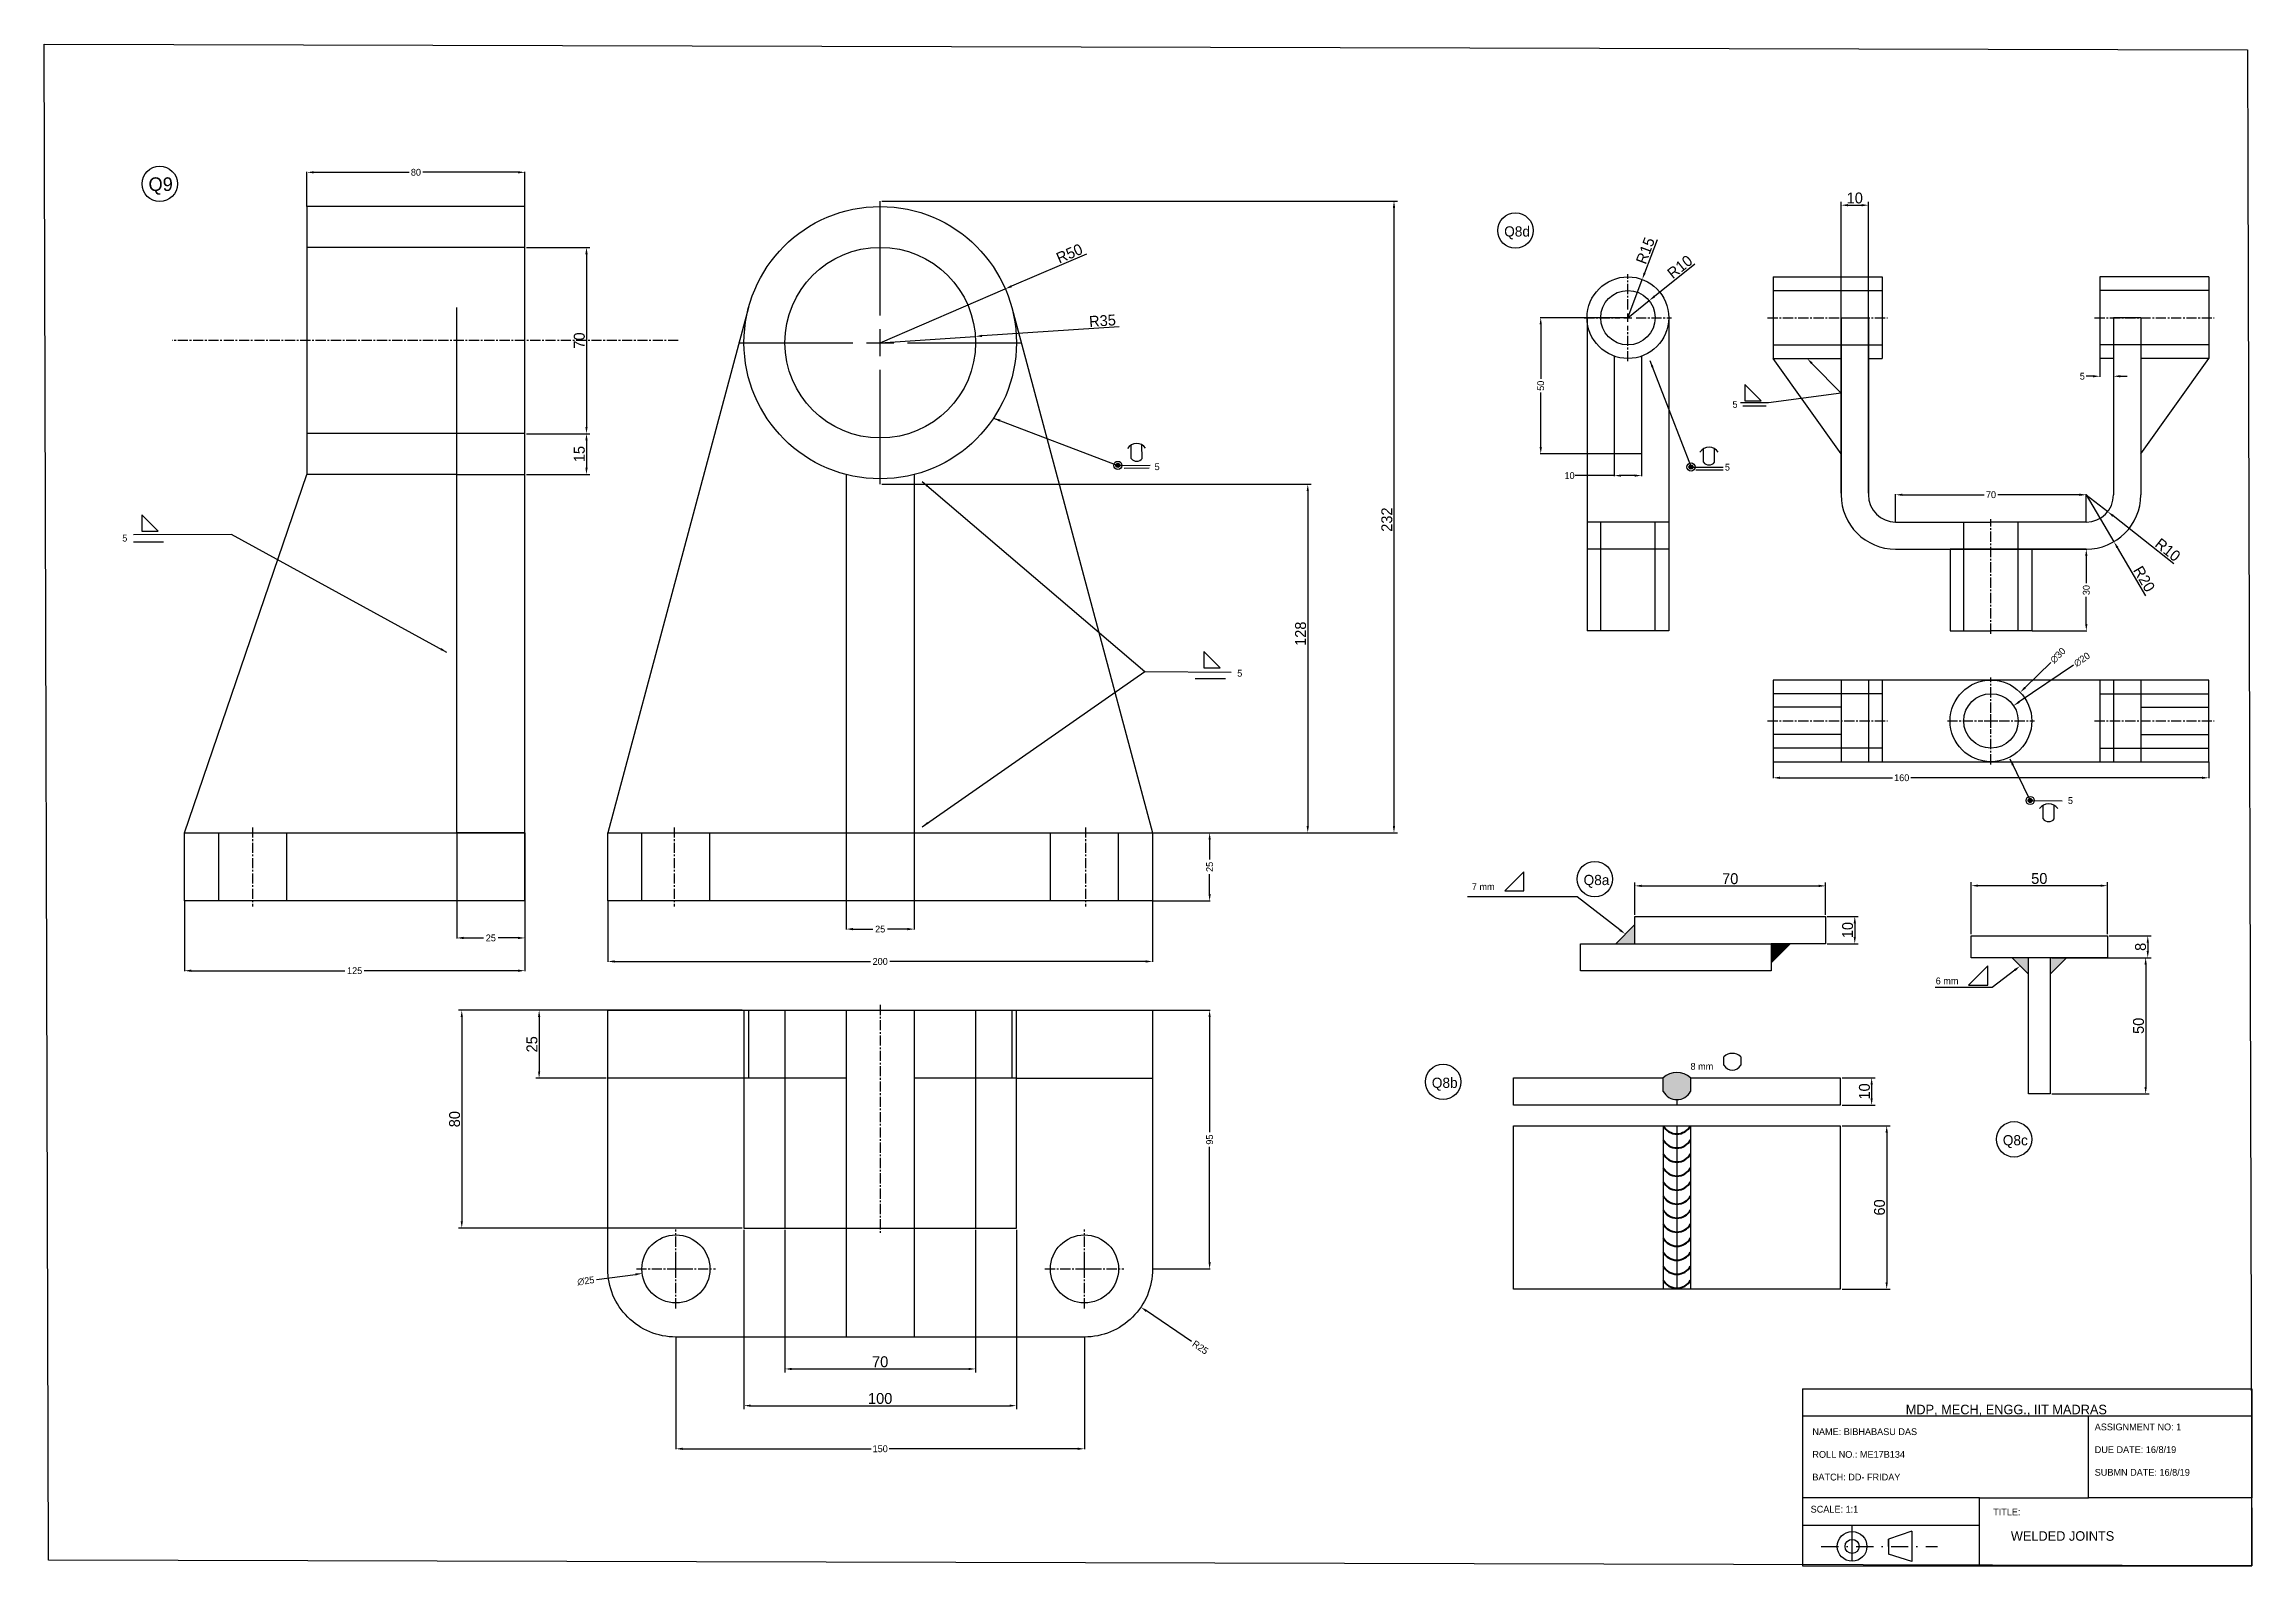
# Model space of a CAD drawing. Header units: millimetres. Extents: x -2626 to 3046, y -440 to 1628.
# Drawn here: x -2626 to -1815, y -440 to 119 of the extents above; entities that cross this region are included whole.
import ezdxf
from ezdxf import colors
from ezdxf.entities.mleader import LeaderData, LeaderLine
from ezdxf.math import Vec2, Vec3

# ---------------------------------------------------------------- set-up
doc = ezdxf.new("R2010")
doc.units = ezdxf.units.MM
for name, pattern in [('CENTER', [50.8, 31.75, -6.35, 6.35, -6.35]), ('CENTER2', [1.125, 0.75, -0.125, 0.125, -0.125]), ('DASHDOT2', [12.7, 6.35, -3.175, 0, -3.175]), ('HIDDEN', [9.525, 6.35, -3.175])]:
    doc.linetypes.add(name, pattern=pattern)
doc.dimstyles.new('ISO-25', dxfattribs={"dimtxt": 4, "dimasz": 2.5, "dimexe": 1.25, "dimexo": 0.625, "dimtad": 1, "dimtxsty": 'Standard', "dimcen": 2.5, "dimadec": 0, "dimazin": 0, "dimtfac": 1, "dimtmove": 0, "dimatfit": 3, "dimfxl": 1, "dimarcsym": 0})
doc.dimstyles.get("Standard").update_dxf_attribs({"dimtxt": 2.5, "dimasz": 2.5, "dimexe": 0.18, "dimexo": 0.0625, "dimtad": 0, "dimdec": 0, "dimzin": 0, "dimdsep": 46, "dimtxsty": 'Standard', "dimcen": 2.5, "dimclrd": 3, "dimclre": 3, "dimclrt": 4, "dimadec": 0, "dimazin": 0, "dimtfac": 1, "dimtdec": 0, "dimtofl": 0, "dimtmove": 0, "dimatfit": 3, "dimfxl": 1, "dimtolj": 1, "dimtzin": 0, "dimarcsym": 0})

msp = doc.modelspace()

# ---------------------------------------------------------------- texts
at = {"color": 0, "attachment_point": 1}
for s, width, heights, insert, char_height in [('Q9', 7.69771, [0.219], (-2587.625, 70.011), 5), ('Q8d', 7.69771, [5.477], (-2089.915, 52.028), 3.75), ('5', 6.52405, [0], (-2006.101, -12.114), 2.5), ('5', 6.52405, [0], (-2008.889, -35.175), 2.5), ('Q8b', 7.69771, [5.477], (-2116.477, -260.611), 3.75)]:
    msp.add_mtext_dynamic_manual_height_columns(s, width=width, gutter_width=1, heights=heights, dxfattribs=dict(at, insert=insert, char_height=char_height))
at = {"color": 4, "char_height": 2.5}
for insert, attachment_point in [((-2216.406, -34.997), 3), ((-2597.263, -61.229), 1)]:
    msp.add_mtext_dynamic_manual_height_columns('5', width=6.52405, gutter_width=1, heights=[0], dxfattribs=dict(at, insert=insert, attachment_point=attachment_point))
at = {"color": 3, "char_height": 2.5, "attachment_point": 1}
for insert in [(-2187.925, -110.841), (-1882.955, -157.599)]:
    msp.add_mtext_dynamic_manual_height_columns('5', width=6.52405, gutter_width=1, heights=[0], dxfattribs=dict(at, insert=insert))
at = {"color": 0, "ltscale": 2, "char_height": 3.75, "attachment_point": 1}
for s, insert in [('Q8a', (-2060.767, -186.136)), ('Q8c', (-1906.855, -281.707))]:
    msp.add_mtext_dynamic_manual_height_columns(s, width=7.69771, gutter_width=1, heights=[5.477], dxfattribs=dict(at, insert=insert))
at = {"color": 3, "linetype": 'Continuous', "char_height": 2.5038, "attachment_point": 1}
for s, insert in [('{\\C4;7 mm}', (-2101.793, -189.231)), ('{\\C4;6 mm}', (-1931.503, -223.811)), ('{\\C4;8 mm}', (-2021.516, -255.205))]:
    msp.add_mtext_dynamic_manual_height_columns(s, width=20.45201, gutter_width=2950, heights=[0], dxfattribs=dict(at, insert=insert))
at = {"attachment_point": 1}
for s, width, insert, char_height in [('MDP, MECH, ENGG., IIT MADRAS', 102.78584, (-1942.483, -380.714), 3.5), ('ASSIGNMENT NO: 1\\P\\PDUE DATE: 16/8/19\\P\\PSUBMN DATE: 16/8/19', 53.77146, (-1873.109, -387.619), 2.5), ('NAME: BIBHABASU DAS\\P\\PROLL NO.: ME17B134\\P\\PBATCH: DD- FRIDAY', 84.14448, (-1976.771, -389.362), 2.5), ('SCALE: 1:1', 33.67892, (-1977.399, -417.832), 2.5), ('TITLE:\\P      \\P       {\\H1.4x;WELDED JOINTS}', 83.71223, (-1910.399, -418.832), 2.5)]:
    msp.add_mtext_dynamic_manual_height_columns(s, width=width, gutter_width=12.5, heights=[0], dxfattribs=dict(at, insert=insert, char_height=char_height))

# ---------------------------------------------------------------- blocks, each defined once
blk = doc.blocks.new('*U312')
at = {"color": 0, "linetype": 'CENTER2', "ltscale": 5, "transparency": 16777216}
for p, q in [((0, 3), (0, 16)), ((-16, 0), (-3, 0)), ((3, 0), (16, 0)), ((0, -16), (0, -3))]:
    blk.add_line(p, q, dxfattribs=at)
at = {"color": 0, "linetype": 'Continuous', "ltscale": 5, "transparency": 16777216}
for p, q in [((-1.5, 0), (1.5, 0)), ((0, -1.5), (0, 1.5))]:
    blk.add_line(p, q, dxfattribs=at)
blk = doc.blocks.new('*U313')
at = {"color": 0, "linetype": 'CENTER2', "ltscale": 5, "transparency": 16777216}
blk.add_line((-18.25, 0), (25.75, 0), dxfattribs=at)
blk = doc.blocks.new('*U314')
at = {"color": 0, "linetype": 'CENTER2', "ltscale": 5, "transparency": 16777216}
blk.add_line((-18.25, 0), (25.75, 0), dxfattribs=at)
blk = doc.blocks.new('*U315')
at = {"color": 0, "linetype": 'CENTER2', "ltscale": 5, "transparency": 16777216}
for p, q in [((0, 3), (0, 16)), ((-16, 0), (-3, 0)), ((3, 0), (16, 0)), ((0, -16), (0, -3))]:
    blk.add_line(p, q, dxfattribs=at)
at = {"color": 0, "linetype": 'Continuous', "ltscale": 5, "transparency": 16777216}
for p, q in [((-1.5, 0), (1.5, 0)), ((0, -1.5), (0, 1.5))]:
    blk.add_line(p, q, dxfattribs=at)
blk = doc.blocks.new('*U316')
at = {"color": 0, "linetype": 'CENTER2', "ltscale": 5, "transparency": 16777216}
blk.add_line((-18.25, 0), (25.75, 0), dxfattribs=at)
blk = doc.blocks.new('*U317')
at = {"color": 0, "linetype": 'CENTER2', "ltscale": 5, "transparency": 16777216}
blk.add_line((-18.25, 0), (25.75, 0), dxfattribs=at)
blk = doc.blocks.new('*U318')
at = {"color": 0, "linetype": 'CENTER2', "ltscale": 5, "transparency": 16777216}
blk.add_line((0, -21.01), (0, 21.01), dxfattribs=at)
blk = doc.blocks.new('*D370')
at = {"color": 3, "lineweight": -2, "transparency": 16777216}
for p, q in [((-1946.2, -56.49), (-1946.2, -46.38)), ((-1943.7, -46.56), (-1913.7, -46.56)), ((-1878.7, -46.56), (-1908.7, -46.56)), ((-1876.2, -56.49), (-1876.2, -46.38))]:
    blk.add_line(p, q, dxfattribs=at)
at = {"color": 3, "transparency": 16777216}
for points in [[(-1943.7, -46.14), (-1943.7, -46.97), (-1946.2, -46.56)], [(-1878.7, -46.14), (-1878.7, -46.97), (-1876.2, -46.56)]]:
    blk.add_solid(points, dxfattribs=at)
at = {"layer": 'Defpoints', "color": 0, "transparency": 16777216}
for p in [(-1876.2, -46.56), (-1946.2, -56.56), (-1876.2, -56.56)]:
    blk.add_point(p, dxfattribs=at)
at = {"transparency": 16777216, "insert": (-1911.2, -46.56), "char_height": 2.5, "attachment_point": 5}
blk.add_mtext('\\A1;70', dxfattribs=at)
blk = doc.blocks.new('*D371')
at = {"color": 3, "lineweight": -2, "transparency": 16777216}
for p, q in [((-1896.13, -66.56), (-1876.02, -66.56)), ((-1876.2, -69.06), (-1876.2, -79.06)), ((-1876.2, -94.06), (-1876.2, -84.06)), ((-1896.13, -96.56), (-1876.02, -96.56))]:
    blk.add_line(p, q, dxfattribs=at)
at = {"color": 3, "transparency": 16777216}
for points in [[(-1876.61, -69.06), (-1875.78, -69.06), (-1876.2, -66.56)], [(-1876.61, -94.06), (-1875.78, -94.06), (-1876.2, -96.56)]]:
    blk.add_solid(points, dxfattribs=at)
at = {"layer": 'Defpoints', "color": 0, "transparency": 16777216}
for p in [(-1896.2, -66.56), (-1876.2, -66.56), (-1896.2, -96.56)]:
    blk.add_point(p, dxfattribs=at)
at = {"transparency": 16777216, "insert": (-1876.2, -81.56), "char_height": 2.5, "attachment_point": 5, "rotation": 90}
blk.add_mtext('\\A1;30', dxfattribs=at)
blk = doc.blocks.new('*D375')
at = {"color": 3, "lineweight": -2, "transparency": 16777216}
for p, q in [((-1871.2, 3.41), (-1871.2, -3.21)), ((-1866.2, 3.41), (-1866.2, -3.21)), ((-1873.7, -3.03), (-1876.2, -3.03)), ((-1863.7, -3.03), (-1861.2, -3.03))]:
    blk.add_line(p, q, dxfattribs=at)
at = {"color": 3, "transparency": 16777216}
for points in [[(-1873.7, -2.62), (-1873.7, -3.45), (-1871.2, -3.03)], [(-1863.7, -2.62), (-1863.7, -3.45), (-1866.2, -3.03)]]:
    blk.add_solid(points, dxfattribs=at)
at = {"layer": 'Defpoints', "color": 0, "transparency": 16777216}
for p in [(-1871.2, 3.48), (-1866.2, 3.48), (-1871.2, -3.03)]:
    blk.add_point(p, dxfattribs=at)
at = {"transparency": 16777216, "insert": (-1877.66, -3.03), "char_height": 2.5, "attachment_point": 5}
blk.add_mtext('\\A1;5', dxfattribs=at)
blk = doc.blocks.new('*D376')
at = {"color": 3, "lineweight": -2, "transparency": 16777216}
for p, q in [((-2044.55, 18.48), (-2076.68, 18.48)), ((-2076.5, 15.98), (-2076.5, -4.02)), ((-2076.5, -29.02), (-2076.5, -9.02)), ((-2044.55, -31.52), (-2076.68, -31.52))]:
    blk.add_line(p, q, dxfattribs=at)
at = {"color": 3, "transparency": 16777216}
for points in [[(-2076.91, 15.98), (-2076.08, 15.98), (-2076.5, 18.48)], [(-2076.91, -29.02), (-2076.08, -29.02), (-2076.5, -31.52)]]:
    blk.add_solid(points, dxfattribs=at)
at = {"layer": 'Defpoints', "color": 0, "transparency": 16777216}
for p in [(-2076.5, 18.48), (-2044.49, 18.48), (-2044.49, -31.52)]:
    blk.add_point(p, dxfattribs=at)
at = {"transparency": 16777216, "insert": (-2076.5, -6.52), "char_height": 2.5, "attachment_point": 5, "rotation": 90}
blk.add_mtext('\\A1;50', dxfattribs=at)
blk = doc.blocks.new('*D377')
at = {"color": 3, "lineweight": -2, "transparency": 16777216}
for p, q in [((-2049.49, -31.59), (-2049.49, -39.7)), ((-2039.49, -31.59), (-2039.49, -39.7)), ((-2049.49, -39.52), (-2063.81, -39.52)), ((-2041.99, -39.52), (-2046.99, -39.52))]:
    blk.add_line(p, q, dxfattribs=at)
at = {"color": 3, "transparency": 16777216}
for points in [[(-2046.99, -39.1), (-2046.99, -39.93), (-2049.49, -39.52)], [(-2041.99, -39.1), (-2041.99, -39.93), (-2039.49, -39.52)]]:
    blk.add_solid(points, dxfattribs=at)
at = {"layer": 'Defpoints', "color": 0, "transparency": 16777216}
for p in [(-2049.49, -31.52), (-2039.49, -31.52), (-2039.49, -39.52)]:
    blk.add_point(p, dxfattribs=at)
at = {"transparency": 16777216, "insert": (-2065.9, -39.52), "char_height": 2.5, "attachment_point": 5}
blk.add_mtext('\\A1;10', dxfattribs=at)
blk = doc.blocks.new('*D380')
at = {"color": 3, "lineweight": -2, "transparency": 16777216}
for p, q in [((-1889.28, -108.19), (-1898.68, -117.37)), ((-1913.7, -129.6), (-1908.7, -129.6)), ((-1911.2, -132.1), (-1911.2, -127.1))]:
    blk.add_line(p, q, dxfattribs=at)
at = {"color": 3, "transparency": 16777216}
blk.add_solid([(-1898.97, -117.07), (-1898.39, -117.67), (-1900.47, -119.12)], dxfattribs=at)
at = {"layer": 'Defpoints', "color": 0, "transparency": 16777216}
for p in [(-1900.47, -119.12), (-1921.93, -140.08)]:
    blk.add_point(p, dxfattribs=at)
at = {"transparency": 16777216, "insert": (-1886.6, -105.57), "char_height": 2.5, "attachment_point": 5, "rotation": 44.32426}
blk.add_mtext('\\A1;∅30', dxfattribs=at)
blk = doc.blocks.new('*D381')
at = {"color": 3, "lineweight": -2, "transparency": 16777216}
for p, q in [((-1880.92, -109.16), (-1900.84, -122.6)), ((-1913.7, -129.6), (-1908.7, -129.6)), ((-1911.2, -132.1), (-1911.2, -127.1))]:
    blk.add_line(p, q, dxfattribs=at)
at = {"color": 3, "transparency": 16777216}
blk.add_solid([(-1901.07, -122.26), (-1900.6, -122.95), (-1902.91, -124)], dxfattribs=at)
at = {"layer": 'Defpoints', "color": 0, "transparency": 16777216}
for p in [(-1902.91, -124), (-1919.49, -135.19)]:
    blk.add_point(p, dxfattribs=at)
at = {"transparency": 16777216, "insert": (-1877.81, -107.07), "char_height": 2.5, "attachment_point": 5, "rotation": 34.0169}
blk.add_mtext('\\A1;∅20', dxfattribs=at)
blk = doc.blocks.new('*D382')
at = {"color": 3, "lineweight": -2, "transparency": 16777216}
for p, q in [((-1991.2, -144.66), (-1991.2, -150.67)), ((-1831.2, -144.66), (-1831.2, -150.67)), ((-1988.7, -150.49), (-1947.31, -150.49)), ((-1833.7, -150.49), (-1940.64, -150.49))]:
    blk.add_line(p, q, dxfattribs=at)
at = {"color": 3, "transparency": 16777216}
for points in [[(-1988.7, -150.08), (-1988.7, -150.91), (-1991.2, -150.49)], [(-1833.7, -150.08), (-1833.7, -150.91), (-1831.2, -150.49)]]:
    blk.add_solid(points, dxfattribs=at)
at = {"layer": 'Defpoints', "color": 0, "transparency": 16777216}
for p in [(-1991.2, -144.6), (-1831.2, -144.6), (-1831.2, -150.49)]:
    blk.add_point(p, dxfattribs=at)
at = {"transparency": 16777216, "insert": (-1943.97, -150.49), "char_height": 2.5, "attachment_point": 5}
blk.add_mtext('\\A1;160', dxfattribs=at)
blk = doc.blocks.new('*U302')
at = {"color": 0, "linetype": 'CENTER2', "ltscale": 5, "transparency": 16777216}
blk.add_line((0, 14.5), (0, -14.5), dxfattribs=at)
blk = doc.blocks.new('*U303')
at = {"color": 0, "linetype": 'CENTER2', "ltscale": 5, "transparency": 16777216}
blk.add_line((0, 14.5), (0, -14.5), dxfattribs=at)
blk = doc.blocks.new('*U296')
at = {"color": 0, "linetype": 'CENTER2', "ltscale": 5, "transparency": 16777216}
blk.add_line((0, 14.5), (0, -14.5), dxfattribs=at)
blk = doc.blocks.new('*U297')
at = {"color": 0, "linetype": 'CENTER2', "ltscale": 5, "transparency": 16777216}
for p, q in [((0, 2.5), (0, 14.5)), ((-14.5, 0), (-2.5, 0)), ((2.5, 0), (14.5, 0)), ((0, -14.5), (0, -2.5))]:
    blk.add_line(p, q, dxfattribs=at)
at = {"color": 0, "linetype": 'Continuous', "ltscale": 5, "transparency": 16777216}
for p, q in [((-1.25, 0), (1.25, 0)), ((0, -1.25), (0, 1.25))]:
    blk.add_line(p, q, dxfattribs=at)
blk = doc.blocks.new('*U298')
at = {"color": 0, "linetype": 'CENTER2', "ltscale": 5, "transparency": 16777216}
for p, q in [((0, 2.5), (0, 14.5)), ((-14.5, 0), (-2.5, 0)), ((2.5, 0), (14.5, 0)), ((0, -14.5), (0, -2.5))]:
    blk.add_line(p, q, dxfattribs=at)
at = {"color": 0, "linetype": 'Continuous', "ltscale": 5, "transparency": 16777216}
for p, q in [((-1.25, 0), (1.25, 0)), ((0, -1.25), (0, 1.25))]:
    blk.add_line(p, q, dxfattribs=at)
blk = doc.blocks.new('*U299')
at = {"color": 0, "linetype": 'CENTER2', "ltscale": 5, "transparency": 16777216}
blk.add_line((102.55, 0), (-83.26, 0), dxfattribs=at)
blk = doc.blocks.new('*U300')
at = {"color": 0, "linetype": 'CENTER2', "ltscale": 5, "transparency": 16777216}
blk.add_line((0, 54.5), (0, -29.5), dxfattribs=at)
blk = doc.blocks.new('*U301')
at = {"color": 0, "linetype": 'CENTER', "ltscale": 5, "transparency": 16777216}
for p, q in [((0, 10), (0, 52)), ((-52, 0), (-10, 0)), ((10, 0), (52, 0)), ((0, -52), (0, -10))]:
    blk.add_line(p, q, dxfattribs=at)
at = {"color": 0, "linetype": 'Continuous', "ltscale": 5, "transparency": 16777216}
for p, q in [((-5, 0), (5, 0)), ((0, -5), (0, 5))]:
    blk.add_line(p, q, dxfattribs=at)
blk = doc.blocks.new('*D395')
at = {"color": 3, "lineweight": -2, "transparency": 16777216}
for p, q in [((-2529.45, 59.36), (-2529.45, 72.04)), ((-2526.95, 71.86), (-2491.95, 71.86)), ((-2451.95, 71.86), (-2486.95, 71.86)), ((-2449.45, 59.36), (-2449.45, 72.04))]:
    blk.add_line(p, q, dxfattribs=at)
at = {"color": 3, "transparency": 16777216}
for points in [[(-2526.95, 72.27), (-2526.95, 71.44), (-2529.45, 71.86)], [(-2451.95, 72.27), (-2451.95, 71.44), (-2449.45, 71.86)]]:
    blk.add_solid(points, dxfattribs=at)
at = {"layer": 'Defpoints', "color": 0, "transparency": 16777216}
for p in [(-2449.45, 71.86), (-2529.45, 59.3), (-2449.45, 59.3)]:
    blk.add_point(p, dxfattribs=at)
at = {"color": 4, "transparency": 16777216, "insert": (-2489.45, 71.86), "char_height": 2.5, "attachment_point": 5}
blk.add_mtext('\\A1;80', dxfattribs=at)
blk = doc.blocks.new('*D396')
at = {"color": 3, "lineweight": -2, "transparency": 16777216}
for p, q in [((-2474.45, -170.77), (-2474.45, -209.48)), ((-2449.45, -170.77), (-2449.45, -209.48)), ((-2471.95, -209.3), (-2464.66, -209.3)), ((-2451.95, -209.3), (-2459.24, -209.3))]:
    blk.add_line(p, q, dxfattribs=at)
at = {"color": 3, "transparency": 16777216}
for points in [[(-2471.95, -208.88), (-2471.95, -209.72), (-2474.45, -209.3)], [(-2451.95, -208.88), (-2451.95, -209.72), (-2449.45, -209.3)]]:
    blk.add_solid(points, dxfattribs=at)
at = {"layer": 'Defpoints', "color": 0, "transparency": 16777216}
for p in [(-2474.45, -170.7), (-2449.45, -170.7), (-2449.45, -209.3)]:
    blk.add_point(p, dxfattribs=at)
at = {"transparency": 16777216, "insert": (-2461.95, -209.3), "char_height": 2.5, "attachment_point": 5}
blk.add_mtext('\\A1;25', dxfattribs=at)
blk = doc.blocks.new('*D397')
at = {"color": 3, "lineweight": -2, "transparency": 16777216}
for p, q in [((-2574.45, -195.77), (-2574.45, -221.51)), ((-2449.45, -195.77), (-2449.45, -221.51)), ((-2571.95, -221.33), (-2515.49, -221.33)), ((-2451.95, -221.33), (-2508.41, -221.33))]:
    blk.add_line(p, q, dxfattribs=at)
at = {"color": 3, "transparency": 16777216}
for points in [[(-2571.95, -220.91), (-2571.95, -221.75), (-2574.45, -221.33)], [(-2451.95, -220.91), (-2451.95, -221.75), (-2449.45, -221.33)]]:
    blk.add_solid(points, dxfattribs=at)
at = {"layer": 'Defpoints', "color": 0, "transparency": 16777216}
for p in [(-2574.45, -195.7), (-2449.45, -195.7), (-2449.45, -221.33)]:
    blk.add_point(p, dxfattribs=at)
at = {"transparency": 16777216, "insert": (-2511.95, -221.33), "char_height": 2.5, "attachment_point": 5}
blk.add_mtext('\\A1;125', dxfattribs=at)
blk = doc.blocks.new('*D398')
at = {"color": 3, "lineweight": -2, "transparency": 16777216}
for p, q in [((-2394.01, -355.91), (-2394.01, -397.08)), ((-2244.01, -355.91), (-2244.01, -397.08)), ((-2391.51, -396.9), (-2322.34, -396.9)), ((-2246.51, -396.9), (-2315.67, -396.9))]:
    blk.add_line(p, q, dxfattribs=at)
at = {"color": 3, "transparency": 16777216}
for points in [[(-2391.51, -396.48), (-2391.51, -397.31), (-2394.01, -396.9)], [(-2246.51, -396.48), (-2246.51, -397.31), (-2244.01, -396.9)]]:
    blk.add_solid(points, dxfattribs=at)
at = {"layer": 'Defpoints', "color": 0, "transparency": 16777216}
for p in [(-2394.01, -355.85), (-2244.01, -355.85), (-2394.01, -396.9)]:
    blk.add_point(p, dxfattribs=at)
at = {"transparency": 16777216, "insert": (-2319.01, -396.9), "char_height": 2.5, "attachment_point": 5}
blk.add_mtext('\\A1;150', dxfattribs=at)
blk = doc.blocks.new('*D399')
at = {"color": 3, "lineweight": -2, "transparency": 16777216}
for p, q in [((-2218.94, -235.85), (-2197.88, -235.85)), ((-2198.06, -238.35), (-2198.06, -280.64)), ((-2198.06, -328.35), (-2198.06, -286.06)), ((-2218.94, -330.85), (-2197.88, -330.85))]:
    blk.add_line(p, q, dxfattribs=at)
at = {"color": 3, "transparency": 16777216}
for points in [[(-2198.47, -238.35), (-2197.64, -238.35), (-2198.06, -235.85)], [(-2198.47, -328.35), (-2197.64, -328.35), (-2198.06, -330.85)]]:
    blk.add_solid(points, dxfattribs=at)
at = {"layer": 'Defpoints', "color": 0, "transparency": 16777216}
for p in [(-2219.01, -235.85), (-2198.06, -235.85), (-2219.01, -330.85)]:
    blk.add_point(p, dxfattribs=at)
at = {"transparency": 16777216, "insert": (-2198.06, -283.35), "char_height": 2.5, "attachment_point": 5, "rotation": 90}
blk.add_mtext('\\A1;95', dxfattribs=at)
blk = doc.blocks.new('*D400')
at = {"color": 3, "lineweight": -2, "transparency": 16777216}
for p, q in [((-2246.51, -330.85), (-2241.51, -330.85)), ((-2244.01, -333.35), (-2244.01, -328.35)), ((-2204.75, -357.44), (-2221.24, -346.27))]:
    blk.add_line(p, q, dxfattribs=at)
at = {"color": 3, "transparency": 16777216}
blk.add_solid([(-2221, -345.93), (-2221.47, -346.62), (-2223.31, -344.87)], dxfattribs=at)
at = {"layer": 'Defpoints', "color": 0, "transparency": 16777216}
for p in [(-2244.01, -330.85), (-2223.31, -344.87)]:
    blk.add_point(p, dxfattribs=at)
at = {"transparency": 16777216, "insert": (-2201.48, -359.66), "char_height": 2.5, "attachment_point": 5, "rotation": 325.88673}
blk.add_mtext('\\A1;R25', dxfattribs=at)
blk = doc.blocks.new('*D401')
at = {"color": 3, "lineweight": -2, "transparency": 16777216}
for p, q in [((-2396.51, -330.85), (-2391.51, -330.85)), ((-2394.01, -333.35), (-2394.01, -328.35)), ((-2423.14, -334.75), (-2408.87, -332.84))]:
    blk.add_line(p, q, dxfattribs=at)
at = {"color": 3, "transparency": 16777216}
blk.add_solid([(-2408.93, -332.43), (-2408.82, -333.25), (-2406.39, -332.51)], dxfattribs=at)
at = {"layer": 'Defpoints', "color": 0, "transparency": 16777216}
for p in [(-2381.62, -329.19), (-2406.39, -332.51)]:
    blk.add_point(p, dxfattribs=at)
at = {"transparency": 16777216, "insert": (-2427.06, -335.28), "char_height": 2.5, "attachment_point": 5, "rotation": 7.6291}
blk.add_mtext('\\A1;∅25', dxfattribs=at)
blk = doc.blocks.new('*D402')
at = {"color": 3, "lineweight": -2, "transparency": 16777216}
for p, q in [((-2218.94, -170.7), (-2197.88, -170.7)), ((-2198.06, -173.2), (-2198.06, -180.49)), ((-2198.06, -193.2), (-2198.06, -185.91)), ((-2218.94, -195.7), (-2197.88, -195.7))]:
    blk.add_line(p, q, dxfattribs=at)
at = {"color": 3, "transparency": 16777216}
for points in [[(-2198.47, -173.2), (-2197.64, -173.2), (-2198.06, -170.7)], [(-2198.47, -193.2), (-2197.64, -193.2), (-2198.06, -195.7)]]:
    blk.add_solid(points, dxfattribs=at)
at = {"layer": 'Defpoints', "color": 0, "transparency": 16777216}
for p in [(-2219.01, -170.7), (-2198.06, -170.7), (-2219.01, -195.7)]:
    blk.add_point(p, dxfattribs=at)
at = {"transparency": 16777216, "insert": (-2198.06, -183.2), "char_height": 2.5, "attachment_point": 5, "rotation": 90}
blk.add_mtext('\\A1;25', dxfattribs=at)
blk = doc.blocks.new('*D403')
at = {"color": 3, "lineweight": -2, "transparency": 16777216}
for p, q in [((-2419.01, -195.77), (-2419.01, -218.12)), ((-2219.01, -195.77), (-2219.01, -218.12)), ((-2416.51, -217.94), (-2322.55, -217.94)), ((-2221.51, -217.94), (-2315.46, -217.94))]:
    blk.add_line(p, q, dxfattribs=at)
at = {"color": 3, "transparency": 16777216}
for points in [[(-2416.51, -217.52), (-2416.51, -218.36), (-2419.01, -217.94)], [(-2221.51, -217.52), (-2221.51, -218.36), (-2219.01, -217.94)]]:
    blk.add_solid(points, dxfattribs=at)
at = {"layer": 'Defpoints', "color": 0, "transparency": 16777216}
for p in [(-2419.01, -195.7), (-2219.01, -195.7), (-2219.01, -217.94)]:
    blk.add_point(p, dxfattribs=at)
at = {"transparency": 16777216, "insert": (-2319.01, -217.94), "char_height": 2.5, "attachment_point": 5}
blk.add_mtext('\\A1;200', dxfattribs=at)
blk = doc.blocks.new('*D404')
at = {"color": 3, "lineweight": -2, "transparency": 16777216}
for p, q in [((-2331.51, -170.77), (-2331.51, -206.23)), ((-2306.51, -170.77), (-2306.51, -206.23)), ((-2329.01, -206.05), (-2321.71, -206.05)), ((-2309.01, -206.05), (-2316.3, -206.05))]:
    blk.add_line(p, q, dxfattribs=at)
at = {"color": 3, "transparency": 16777216}
for points in [[(-2329.01, -205.63), (-2329.01, -206.47), (-2331.51, -206.05)], [(-2309.01, -205.63), (-2309.01, -206.47), (-2306.51, -206.05)]]:
    blk.add_solid(points, dxfattribs=at)
at = {"layer": 'Defpoints', "color": 0, "transparency": 16777216}
for p in [(-2331.51, -170.7), (-2306.51, -170.7), (-2306.51, -206.05)]:
    blk.add_point(p, dxfattribs=at)
at = {"transparency": 16777216, "insert": (-2319.01, -206.05), "char_height": 2.5, "attachment_point": 5}
blk.add_mtext('\\A1;25', dxfattribs=at)
blk = doc.blocks.new('*U291')
at = {"color": 4, "linetype": 'Continuous', "lineweight": 100}
blk.add_arc((-2.67, 5), 5.67, 298.07249, 61.92751, dxfattribs=at)
blk = doc.blocks.new('*U292')
at = {"color": 0, "linetype": 'ByBlock', "lineweight": -2, "transparency": 16777216, "rotation": 270}
for p in [(-2031.52, -278.26), (-2031.52, -283.41), (-2031.52, -288.57), (-2031.52, -293.72), (-2031.52, -298.87), (-2031.52, -304.02), (-2031.52, -309.17), (-2031.52, -314.33), (-2031.52, -319.48), (-2031.52, -324.63), (-2031.52, -329.78), (-2031.52, -334.93)]:
    blk.add_blockref('*U291', p, dxfattribs=at)
blk = doc.blocks.new('*D451')
at = {"color": 0, "lineweight": -2, "transparency": 16777216}
for p, q in [((-2318.38, 61.3), (-2129.12, 61.3)), ((-2130.37, 58.8), (-2130.37, -168.2)), ((-2318.38, -170.7), (-2129.12, -170.7))]:
    blk.add_line(p, q, dxfattribs=at)
at = {"color": 0, "transparency": 16777216}
for points in [[(-2130.79, 58.8), (-2129.95, 58.8), (-2130.37, 61.3)], [(-2130.79, -168.2), (-2129.95, -168.2), (-2130.37, -170.7)]]:
    blk.add_solid(points, dxfattribs=at)
at = {"layer": 'Defpoints', "color": 0, "transparency": 16777216}
for p in [(-2319.01, 61.3), (-2319.01, -170.7), (-2130.37, -170.7)]:
    blk.add_point(p, dxfattribs=at)
at = {"color": 0, "transparency": 16777216, "insert": (-2132.99, -55.68), "char_height": 4, "attachment_point": 5, "rotation": 90}
blk.add_mtext('232', dxfattribs=at)
blk = doc.blocks.new('*D452')
at = {"color": 0, "lineweight": -2, "transparency": 16777216}
for p, q in [((-2318.38, -42.7), (-2160.77, -42.7)), ((-2162.02, -45.2), (-2162.02, -168.2)), ((-2318.38, -170.7), (-2160.77, -170.7))]:
    blk.add_line(p, q, dxfattribs=at)
at = {"color": 0, "transparency": 16777216}
for points in [[(-2162.44, -45.2), (-2161.61, -45.2), (-2162.02, -42.7)], [(-2162.44, -168.2), (-2161.61, -168.2), (-2162.02, -170.7)]]:
    blk.add_solid(points, dxfattribs=at)
at = {"layer": 'Defpoints', "color": 0, "transparency": 16777216}
for p in [(-2319.01, -42.7), (-2319.01, -170.7), (-2162.02, -170.7)]:
    blk.add_point(p, dxfattribs=at)
at = {"color": 0, "transparency": 16777216, "insert": (-2164.65, -97.59), "char_height": 4, "attachment_point": 5, "rotation": 90}
blk.add_mtext('128', dxfattribs=at)
blk = doc.blocks.new('*D453')
at = {"color": 0, "lineweight": -2, "transparency": 16777216}
for p, q in [((-2369.01, -316.47), (-2369.01, -382.31)), ((-2269.01, -316.47), (-2269.01, -382.31)), ((-2366.51, -381.06), (-2271.51, -381.06))]:
    blk.add_line(p, q, dxfattribs=at)
at = {"color": 0, "transparency": 16777216}
for points in [[(-2366.51, -380.64), (-2366.51, -381.48), (-2369.01, -381.06)], [(-2271.51, -380.64), (-2271.51, -381.48), (-2269.01, -381.06)]]:
    blk.add_solid(points, dxfattribs=at)
at = {"layer": 'Defpoints', "color": 0, "transparency": 16777216}
for p in [(-2369.01, -315.85), (-2269.01, -315.85), (-2269.01, -381.06)]:
    blk.add_point(p, dxfattribs=at)
at = {"color": 0, "transparency": 16777216, "insert": (-2319.01, -378.43), "char_height": 4, "attachment_point": 5}
blk.add_mtext('100', dxfattribs=at)
blk = doc.blocks.new('*D454')
at = {"color": 0, "lineweight": -2, "transparency": 16777216}
for p, q in [((-2354.01, -316.47), (-2354.01, -368.82)), ((-2284.01, -316.47), (-2284.01, -368.82)), ((-2351.51, -367.57), (-2286.51, -367.57))]:
    blk.add_line(p, q, dxfattribs=at)
at = {"color": 0, "transparency": 16777216}
for points in [[(-2351.51, -367.16), (-2351.51, -367.99), (-2354.01, -367.57)], [(-2286.51, -367.16), (-2286.51, -367.99), (-2284.01, -367.57)]]:
    blk.add_solid(points, dxfattribs=at)
at = {"layer": 'Defpoints', "color": 0, "transparency": 16777216}
for p in [(-2354.01, -315.85), (-2284.01, -315.85), (-2284.01, -367.57)]:
    blk.add_point(p, dxfattribs=at)
at = {"color": 0, "transparency": 16777216, "insert": (-2319.01, -364.95), "char_height": 4, "attachment_point": 5}
blk.add_mtext('70', dxfattribs=at)
blk = doc.blocks.new('*D458')
at = {"color": 0, "lineweight": -2, "transparency": 16777216}
for p, q in [((-2319.01, 9.3), (-2284.08, 11.62)), ((-2231.28, 15.13), (-2281.59, 11.78))]:
    blk.add_line(p, q, dxfattribs=at)
at = {"color": 0, "transparency": 16777216}
blk.add_solid([(-2281.62, 12.2), (-2281.56, 11.37), (-2284.08, 11.62)], dxfattribs=at)
at = {"layer": 'Defpoints', "color": 0, "transparency": 16777216}
for p in [(-2319.01, 9.3), (-2284.08, 11.62)]:
    blk.add_point(p, dxfattribs=at)
at = {"color": 0, "transparency": 16777216, "insert": (-2237.4, 17.35), "char_height": 4, "attachment_point": 5, "rotation": 3.80264}
blk.add_mtext('R35', dxfattribs=at)
blk = doc.blocks.new('*D459')
at = {"color": 0, "lineweight": -2, "transparency": 16777216}
for p, q in [((-2243.32, 41.84), (-2270.77, 30.03)), ((-2319.01, 9.3), (-2273.07, 29.05))]:
    blk.add_line(p, q, dxfattribs=at)
at = {"color": 0, "transparency": 16777216}
blk.add_solid([(-2270.94, 30.42), (-2270.61, 29.65), (-2273.07, 29.05)], dxfattribs=at)
at = {"layer": 'Defpoints', "color": 0, "transparency": 16777216}
for p in [(-2273.07, 29.05), (-2319.01, 9.3)]:
    blk.add_point(p, dxfattribs=at)
at = {"color": 0, "transparency": 16777216, "insert": (-2249.53, 42.03), "char_height": 4, "attachment_point": 5, "rotation": 23.26508}
blk.add_mtext('R50', dxfattribs=at)
blk = doc.blocks.new('*D460')
at = {"color": 0, "lineweight": -2, "transparency": 16777216}
for p, q in [((-2448.82, -24.12), (-2425.58, -24.12)), ((-2426.83, -26.62), (-2426.83, -36.62)), ((-2448.82, -39.12), (-2425.58, -39.12))]:
    blk.add_line(p, q, dxfattribs=at)
at = {"color": 0, "transparency": 16777216}
for points in [[(-2427.24, -26.62), (-2426.41, -26.62), (-2426.83, -24.12)], [(-2427.24, -36.62), (-2426.41, -36.62), (-2426.83, -39.12)]]:
    blk.add_solid(points, dxfattribs=at)
at = {"layer": 'Defpoints', "color": 0, "transparency": 16777216}
for p in [(-2449.45, -24.12), (-2449.45, -39.12), (-2426.83, -39.12)]:
    blk.add_point(p, dxfattribs=at)
at = {"color": 0, "transparency": 16777216, "insert": (-2429.45, -31.62), "char_height": 4, "attachment_point": 5, "rotation": 90}
blk.add_mtext('15', dxfattribs=at)
blk = doc.blocks.new('*D461')
at = {"color": 0, "lineweight": -2, "transparency": 16777216}
for p, q in [((-2448.82, 44.3), (-2425.58, 44.3)), ((-2426.83, 41.8), (-2426.83, -21.62)), ((-2448.82, -24.12), (-2425.58, -24.12))]:
    blk.add_line(p, q, dxfattribs=at)
at = {"color": 0, "transparency": 16777216}
for points in [[(-2427.24, 41.8), (-2426.41, 41.8), (-2426.83, 44.3)], [(-2427.24, -21.62), (-2426.41, -21.62), (-2426.83, -24.12)]]:
    blk.add_solid(points, dxfattribs=at)
at = {"layer": 'Defpoints', "color": 0, "transparency": 16777216}
for p in [(-2449.45, 44.3), (-2449.45, -24.12), (-2426.83, -24.12)]:
    blk.add_point(p, dxfattribs=at)
at = {"color": 0, "transparency": 16777216, "insert": (-2429.45, 10.09), "char_height": 4, "attachment_point": 5, "rotation": 90}
blk.add_mtext('70', dxfattribs=at)
blk = doc.blocks.new('*D462')
at = {"color": 0, "lineweight": -2, "transparency": 16777216}
for p, q in [((-2419.63, -235.85), (-2445.47, -235.85)), ((-2444.22, -238.35), (-2444.22, -258.35)), ((-2419.63, -260.85), (-2445.47, -260.85))]:
    blk.add_line(p, q, dxfattribs=at)
at = {"color": 0, "transparency": 16777216}
for points in [[(-2444.63, -238.35), (-2443.8, -238.35), (-2444.22, -235.85)], [(-2444.63, -258.35), (-2443.8, -258.35), (-2444.22, -260.85)]]:
    blk.add_solid(points, dxfattribs=at)
at = {"layer": 'Defpoints', "color": 0, "transparency": 16777216}
for p in [(-2419.01, -235.85), (-2444.22, -260.85), (-2419.01, -260.85)]:
    blk.add_point(p, dxfattribs=at)
at = {"color": 0, "transparency": 16777216, "insert": (-2446.84, -248.35), "char_height": 4, "attachment_point": 5, "rotation": 90}
blk.add_mtext('25', dxfattribs=at)
blk = doc.blocks.new('*D463')
at = {"color": 0, "lineweight": -2, "transparency": 16777216}
for p, q in [((-2369.63, -235.85), (-2473.87, -235.85)), ((-2472.62, -238.35), (-2472.62, -313.35)), ((-2369.63, -315.85), (-2473.87, -315.85))]:
    blk.add_line(p, q, dxfattribs=at)
at = {"color": 0, "transparency": 16777216}
for points in [[(-2473.03, -238.35), (-2472.2, -238.35), (-2472.62, -235.85)], [(-2473.03, -313.35), (-2472.2, -313.35), (-2472.62, -315.85)]]:
    blk.add_solid(points, dxfattribs=at)
at = {"layer": 'Defpoints', "color": 0, "transparency": 16777216}
for p in [(-2369.01, -235.85), (-2472.62, -315.85), (-2369.01, -315.85)]:
    blk.add_point(p, dxfattribs=at)
at = {"color": 0, "transparency": 16777216, "insert": (-2475.24, -275.85), "char_height": 4, "attachment_point": 5, "rotation": 90}
blk.add_mtext('80', dxfattribs=at)
blk = doc.blocks.new('*D464')
at = {"color": 0, "lineweight": -2, "transparency": 16777216}
for p, q in [((-1876.2, -46.56), (-1868.35, -52.75)), ((-1844.04, -71.93), (-1866.38, -54.3))]:
    blk.add_line(p, q, dxfattribs=at)
at = {"color": 0, "transparency": 16777216}
blk.add_solid([(-1866.12, -53.97), (-1866.64, -54.63), (-1868.35, -52.75)], dxfattribs=at)
at = {"layer": 'Defpoints', "color": 0, "transparency": 16777216}
for p in [(-1876.2, -46.56), (-1868.35, -52.75)]:
    blk.add_point(p, dxfattribs=at)
at = {"color": 0, "transparency": 16777216, "insert": (-1846.3, -66.79), "char_height": 4, "attachment_point": 5, "rotation": 321.73382}
blk.add_mtext('R10', dxfattribs=at)
blk = doc.blocks.new('*D465')
at = {"color": 0, "lineweight": -2, "transparency": 16777216}
for p, q in [((-1876.2, -46.56), (-1866.06, -63.8)), ((-1854.39, -83.64), (-1864.79, -65.95))]:
    blk.add_line(p, q, dxfattribs=at)
at = {"color": 0, "transparency": 16777216}
blk.add_solid([(-1864.43, -65.74), (-1865.15, -66.16), (-1866.06, -63.8)], dxfattribs=at)
at = {"layer": 'Defpoints', "color": 0, "transparency": 16777216}
for p in [(-1876.2, -46.56), (-1866.06, -63.8)]:
    blk.add_point(p, dxfattribs=at)
at = {"color": 0, "transparency": 16777216, "insert": (-1854.98, -77.46), "char_height": 4, "attachment_point": 5, "rotation": 300.4574}
blk.add_mtext('R20', dxfattribs=at)
blk = doc.blocks.new('*D467')
at = {"color": 0, "lineweight": -2, "transparency": 16777216}
for p, q in [((-1966.2, -45.93), (-1966.2, 61.03)), ((-1963.7, 59.78), (-1958.7, 59.78)), ((-1956.2, -45.93), (-1956.2, 61.03))]:
    blk.add_line(p, q, dxfattribs=at)
at = {"color": 0, "transparency": 16777216}
for points in [[(-1963.7, 60.2), (-1963.7, 59.36), (-1966.2, 59.78)], [(-1958.7, 60.2), (-1958.7, 59.36), (-1956.2, 59.78)]]:
    blk.add_solid(points, dxfattribs=at)
at = {"layer": 'Defpoints', "color": 0, "transparency": 16777216}
for p in [(-1956.2, 59.78), (-1966.2, -46.56), (-1956.2, -46.56)]:
    blk.add_point(p, dxfattribs=at)
at = {"color": 0, "transparency": 16777216, "insert": (-1961.2, 62.41), "char_height": 4, "attachment_point": 5}
blk.add_mtext('10', dxfattribs=at)
blk = doc.blocks.new('*D468')
at = {"color": 0, "lineweight": -2, "transparency": 16777216}
for p, q in [((-2033.77, 47.12), (-2038.36, 34.87)), ((-2044.49, 18.48), (-2039.23, 32.53))]:
    blk.add_line(p, q, dxfattribs=at)
at = {"color": 0, "transparency": 16777216}
blk.add_solid([(-2038.75, 35.01), (-2037.97, 34.72), (-2039.23, 32.53)], dxfattribs=at)
at = {"layer": 'Defpoints', "color": 0, "transparency": 16777216}
for p in [(-2039.23, 32.53), (-2044.49, 18.48)]:
    blk.add_point(p, dxfattribs=at)
at = {"color": 0, "transparency": 16777216, "insert": (-2038.08, 43.08), "char_height": 4, "attachment_point": 5, "rotation": 69.48133}
blk.add_mtext('R15', dxfattribs=at)
blk = doc.blocks.new('*D469')
at = {"color": 0, "lineweight": -2, "transparency": 16777216}
for p, q in [((-2019.9, 38.17), (-2034.73, 26.29)), ((-2044.49, 18.48), (-2036.69, 24.73))]:
    blk.add_line(p, q, dxfattribs=at)
at = {"color": 0, "transparency": 16777216}
blk.add_solid([(-2034.99, 26.62), (-2034.47, 25.97), (-2036.69, 24.73)], dxfattribs=at)
at = {"layer": 'Defpoints', "color": 0, "transparency": 16777216}
for p in [(-2036.69, 24.73), (-2044.49, 18.48)]:
    blk.add_point(p, dxfattribs=at)
at = {"color": 0, "transparency": 16777216, "insert": (-2025.41, 37.12), "char_height": 4, "attachment_point": 5, "rotation": 38.68914}
blk.add_mtext('R10', dxfattribs=at)
blk = doc.blocks.new('*D470')
at = {"color": 0, "lineweight": -2, "transparency": 16777216}
for p, q in [((-1965.89, -278.26), (-1948.23, -278.26)), ((-1949.48, -280.76), (-1949.48, -335.76)), ((-1965.89, -338.26), (-1948.23, -338.26))]:
    blk.add_line(p, q, dxfattribs=at)
at = {"color": 0, "transparency": 16777216}
for points in [[(-1949.9, -280.76), (-1949.06, -280.76), (-1949.48, -278.26)], [(-1949.9, -335.76), (-1949.06, -335.76), (-1949.48, -338.26)]]:
    blk.add_solid(points, dxfattribs=at)
at = {"layer": 'Defpoints', "color": 0, "transparency": 16777216}
for p in [(-1966.52, -278.26), (-1966.52, -338.26), (-1949.48, -338.26)]:
    blk.add_point(p, dxfattribs=at)
at = {"color": 0, "transparency": 16777216, "insert": (-1952.11, -308.26), "char_height": 4, "attachment_point": 5, "rotation": 90}
blk.add_mtext('60', dxfattribs=at)
blk = doc.blocks.new('*D471')
at = {"color": 0, "lineweight": -2, "transparency": 16777216}
for p, q in [((-1965.89, -260.67), (-1953.76, -260.67)), ((-1955.01, -263.17), (-1955.01, -268.17)), ((-1965.89, -270.67), (-1953.76, -270.67))]:
    blk.add_line(p, q, dxfattribs=at)
at = {"color": 0, "transparency": 16777216}
for points in [[(-1955.43, -263.17), (-1954.6, -263.17), (-1955.01, -260.67)], [(-1955.43, -268.17), (-1954.6, -268.17), (-1955.01, -270.67)]]:
    blk.add_solid(points, dxfattribs=at)
at = {"layer": 'Defpoints', "color": 0, "transparency": 16777216}
for p in [(-1966.52, -260.67), (-1966.52, -270.67), (-1955.01, -270.67)]:
    blk.add_point(p, dxfattribs=at)
at = {"color": 0, "transparency": 16777216, "insert": (-1957.64, -265.67), "char_height": 4, "attachment_point": 5, "rotation": 90}
blk.add_mtext('10', dxfattribs=at)
blk = doc.blocks.new('*D472')
at = {"color": 0, "lineweight": -2, "transparency": 16777216}
for p, q in [((-1918.45, -207.95), (-1918.45, -188.85)), ((-1915.95, -190.1), (-1870.95, -190.1)), ((-1868.45, -207.95), (-1868.45, -188.85))]:
    blk.add_line(p, q, dxfattribs=at)
at = {"color": 0, "transparency": 16777216}
for points in [[(-1915.95, -189.68), (-1915.95, -190.52), (-1918.45, -190.1)], [(-1870.95, -189.68), (-1870.95, -190.52), (-1868.45, -190.1)]]:
    blk.add_solid(points, dxfattribs=at)
at = {"layer": 'Defpoints', "color": 0, "transparency": 16777216}
for p in [(-1868.45, -190.1), (-1918.45, -208.57), (-1868.45, -208.57)]:
    blk.add_point(p, dxfattribs=at)
at = {"color": 0, "transparency": 16777216, "insert": (-1893.45, -187.48), "char_height": 4, "attachment_point": 5}
blk.add_mtext('50', dxfattribs=at)
blk = doc.blocks.new('*D473')
at = {"color": 0, "lineweight": -2, "transparency": 16777216}
for p, q in [((-1867.83, -208.57), (-1852.39, -208.57)), ((-1867.83, -216.57), (-1852.39, -216.57)), ((-1853.64, -211.07), (-1853.64, -214.07))]:
    blk.add_line(p, q, dxfattribs=at)
at = {"color": 0, "transparency": 16777216}
for points in [[(-1854.05, -211.07), (-1853.22, -211.07), (-1853.64, -208.57)], [(-1854.05, -214.07), (-1853.22, -214.07), (-1853.64, -216.57)]]:
    blk.add_solid(points, dxfattribs=at)
at = {"layer": 'Defpoints', "color": 0, "transparency": 16777216}
for p in [(-1868.45, -208.57), (-1868.45, -216.57), (-1853.64, -216.57)]:
    blk.add_point(p, dxfattribs=at)
at = {"color": 0, "transparency": 16777216, "insert": (-1856.26, -212.57), "char_height": 4, "attachment_point": 5, "rotation": 90}
blk.add_mtext('8', dxfattribs=at)
blk = doc.blocks.new('*D474')
at = {"color": 0, "lineweight": -2, "transparency": 16777216}
for p, q in [((-1888.83, -216.57), (-1853.15, -216.57)), ((-1854.4, -219.07), (-1854.4, -264.07)), ((-1888.83, -266.57), (-1853.15, -266.57))]:
    blk.add_line(p, q, dxfattribs=at)
at = {"color": 0, "transparency": 16777216}
for points in [[(-1854.82, -219.07), (-1853.98, -219.07), (-1854.4, -216.57)], [(-1854.82, -264.07), (-1853.98, -264.07), (-1854.4, -266.57)]]:
    blk.add_solid(points, dxfattribs=at)
at = {"layer": 'Defpoints', "color": 0, "transparency": 16777216}
for p in [(-1889.45, -216.57), (-1889.45, -266.57), (-1854.4, -266.57)]:
    blk.add_point(p, dxfattribs=at)
at = {"color": 0, "transparency": 16777216, "insert": (-1857.02, -241.57), "char_height": 4, "attachment_point": 5, "rotation": 90}
blk.add_mtext('50', dxfattribs=at)
blk = doc.blocks.new('*D475')
at = {"color": 0, "lineweight": -2, "transparency": 16777216}
for p, q in [((-2041.93, -200.78), (-2041.93, -188.93)), ((-2039.43, -190.18), (-1974.43, -190.18)), ((-1971.93, -200.78), (-1971.93, -188.93))]:
    blk.add_line(p, q, dxfattribs=at)
at = {"color": 0, "transparency": 16777216}
for points in [[(-2039.43, -189.76), (-2039.43, -190.6), (-2041.93, -190.18)], [(-1974.43, -189.76), (-1974.43, -190.6), (-1971.93, -190.18)]]:
    blk.add_solid(points, dxfattribs=at)
at = {"layer": 'Defpoints', "color": 0, "transparency": 16777216}
for p in [(-1971.93, -190.18), (-2041.93, -201.41), (-1971.93, -201.41)]:
    blk.add_point(p, dxfattribs=at)
at = {"color": 0, "transparency": 16777216, "insert": (-2006.93, -187.56), "char_height": 4, "width": 6, "attachment_point": 5}
blk.add_mtext('70', dxfattribs=at)
blk = doc.blocks.new('*D476')
at = {"color": 0, "lineweight": -2, "transparency": 16777216}
for p, q in [((-1971.31, -201.41), (-1959.95, -201.41)), ((-1961.2, -203.91), (-1961.2, -208.91)), ((-1971.31, -211.41), (-1959.95, -211.41))]:
    blk.add_line(p, q, dxfattribs=at)
at = {"color": 0, "transparency": 16777216}
for points in [[(-1961.61, -203.91), (-1960.78, -203.91), (-1961.2, -201.41)], [(-1961.61, -208.91), (-1960.78, -208.91), (-1961.2, -211.41)]]:
    blk.add_solid(points, dxfattribs=at)
at = {"layer": 'Defpoints', "color": 0, "transparency": 16777216}
for p in [(-1971.93, -201.41), (-1971.93, -211.41), (-1961.2, -211.41)]:
    blk.add_point(p, dxfattribs=at)
at = {"color": 0, "transparency": 16777216, "insert": (-1963.82, -206.41), "char_height": 4, "attachment_point": 5, "rotation": 90}
blk.add_mtext('10', dxfattribs=at)

# ---------------------------------------------------------------- dimensions: what is measured, and where the dimension line sits
at = {"color": 4}
dim = msp.add_linear_dim(base=(-2449.449, 71.858), p1=(-2529.449, 59.297), p2=(-2449.449, 59.297), dimstyle='Standard', dxfattribs=at)
dim.commit()
dim.dimension.update_dxf_attribs({"geometry": '*D395', "text_midpoint": (-2489.449, 71.858)})
at = {"color": 3}
for base, p1, p2, picture, middle in [((-1956.197, 59.781), (-1966.197, -46.557), (-1956.197, -46.557), '*D467', (-1961.197, 62.406)), ((-1971.933, -190.181), (-2041.933, -201.409), (-1971.933, -201.409), '*D475', (-2006.933, -187.556)), ((-1868.452, -190.102), (-1918.452, -208.572), (-1868.452, -208.572), '*D472', (-1893.452, -187.477)), ((-2269.006, -381.059), (-2369.006, -315.85), (-2269.006, -315.85), '*D453', (-2319.006, -378.434)), ((-2284.006, -367.574), (-2354.006, -315.85), (-2284.006, -315.85), '*D454', (-2319.006, -364.949))]:
    dim = msp.add_linear_dim(base=base, p1=p1, p2=p2, dimstyle='ISO-25', dxfattribs=at)
    dim.commit()
    dim.dimension.update_dxf_attribs({"geometry": picture, "text_midpoint": middle})
for base, p1, picture, middle in [((-2130.369, -170.703), (-2319.006, 61.297), '*D451', (-2130.369, -55.681)), ((-2162.023, -170.703), (-2319.006, -42.703), '*D452', (-2162.023, -97.592))]:
    dim = msp.add_linear_dim(base=base, p1=p1, p2=(-2319.006, -170.703), angle=90, dimstyle='ISO-25', dxfattribs=at)
    dim.commit()
    dim.dimension.update_dxf_attribs({"geometry": picture, "text_midpoint": middle, "dimtype": 160})
dim = msp.add_linear_dim(base=(-2426.827, -24.115), p1=(-2449.449, 44.297), p2=(-2449.449, -24.115), angle=90, text='70', dimstyle='ISO-25', dxfattribs=at)
dim.commit()
dim.dimension.update_dxf_attribs({"geometry": '*D461', "text_midpoint": (-2429.452, 10.091)})
for center, mpoint, picture, middle in [((-2319.006, 9.297), (-2273.071, 29.046), '*D459', (-2248.492, 39.614)), ((-2044.491, 18.477), (-2036.685, 24.728), '*D469', (-2023.768, 35.072)), ((-2319.006, 9.297), (-2284.083, 11.618), '*D458', (-2237.227, 14.733)), ((-1876.197, -46.557), (-1868.346, -52.75), '*D464', (-1847.929, -68.855)), ((-1876.197, -46.557), (-1866.059, -63.797), '*D465', (-1857.242, -78.792))]:
    dim = msp.add_radius_dim(center=center, mpoint=mpoint, dimstyle='ISO-25', dxfattribs=at)
    dim.commit()
    dim.dimension.update_dxf_attribs({"geometry": picture, "text_midpoint": middle, "dimtype": 164})
dim = msp.add_radius_dim(center=(-2044.491, 18.477), mpoint=(-2039.233, 32.525), dimstyle='ISO-25', dxfattribs=at)
dim.commit()
dim.dimension.update_dxf_attribs({"geometry": '*D468', "text_midpoint": (-2035.625, 42.164)})
for base, p1, p2, picture, middle in [((-2076.497, 18.477), (-2044.491, -31.523), (-2044.491, 18.477), '*D376', (-2076.497, -6.523)), ((-1876.197, -66.557), (-1896.197, -96.557), (-1896.197, -66.557), '*D371', (-1876.197, -81.557)), ((-2198.058, -170.703), (-2219.006, -195.703), (-2219.006, -170.703), '*D402', (-2198.058, -183.203)), ((-2198.058, -235.85), (-2219.006, -330.85), (-2219.006, -235.85), '*D399', (-2198.058, -283.35))]:
    dim = msp.add_linear_dim(base=base, p1=p1, p2=p2, angle=90, dimstyle='Standard', override={"dimclrt": 256}, dxfattribs=at)
    dim.commit()
    dim.dimension.update_dxf_attribs({"geometry": picture, "text_midpoint": middle})
for base, p1, p2, picture, middle in [((-1871.197, -3.033), (-1866.197, 3.477), (-1871.197, 3.477), '*D375', (-1877.655, -3.033)), ((-2039.491, -39.515), (-2049.491, -31.523), (-2039.491, -31.523), '*D377', (-2065.896, -39.515)), ((-1831.197, -150.492), (-1991.197, -144.598), (-1831.197, -144.598), '*D382', (-1943.973, -150.492)), ((-2394.006, -396.897), (-2244.006, -355.85), (-2394.006, -355.85), '*D398', (-2319.006, -396.897))]:
    dim = msp.add_linear_dim(base=base, p1=p1, p2=p2, dimstyle='Standard', override={"dimclrt": 256}, dxfattribs=at)
    dim.commit()
    dim.dimension.update_dxf_attribs({"geometry": picture, "text_midpoint": middle, "dimtype": 160})
for base, p1, p2, picture, middle in [((-2426.827, -39.115), (-2449.449, -24.115), (-2449.449, -39.115), '*D460', (-2429.452, -31.615)), ((-1961.195, -211.409), (-1971.933, -201.409), (-1971.933, -211.409), '*D476', (-1963.82, -206.409)), ((-1853.637, -216.572), (-1868.452, -208.572), (-1868.452, -216.572), '*D473', (-1856.262, -212.572)), ((-1854.399, -266.572), (-1889.452, -216.572), (-1889.452, -266.572), '*D474', (-1857.024, -241.572)), ((-2472.617, -315.85), (-2369.006, -235.85), (-2369.006, -315.85), '*D463', (-2475.242, -275.85)), ((-2444.218, -260.85), (-2419.006, -235.85), (-2419.006, -260.85), '*D462', (-2446.843, -248.35)), ((-1955.013, -270.671), (-1966.516, -260.671), (-1966.516, -270.671), '*D471', (-1957.638, -265.671)), ((-1949.48, -338.262), (-1966.516, -278.262), (-1966.516, -338.262), '*D470', (-1952.105, -308.262))]:
    dim = msp.add_linear_dim(base=base, p1=p1, p2=p2, angle=90, dimstyle='ISO-25', dxfattribs=at)
    dim.commit()
    dim.dimension.update_dxf_attribs({"geometry": picture, "text_midpoint": middle})
for base, p1, p2, picture, middle in [((-1876.197, -46.557), (-1946.197, -56.557), (-1876.197, -56.557), '*D370', (-1911.197, -46.557)), ((-2449.449, -209.3), (-2474.449, -170.703), (-2449.449, -170.703), '*D396', (-2461.949, -209.3)), ((-2306.506, -206.049), (-2331.506, -170.703), (-2306.506, -170.703), '*D404', (-2319.006, -206.049)), ((-2449.449, -221.33), (-2574.449, -195.703), (-2449.449, -195.703), '*D397', (-2511.949, -221.33)), ((-2219.006, -217.94), (-2419.006, -195.703), (-2219.006, -195.703), '*D403', (-2319.006, -217.94))]:
    dim = msp.add_linear_dim(base=base, p1=p1, p2=p2, dimstyle='Standard', override={"dimclrt": 256}, dxfattribs=at)
    dim.commit()
    dim.dimension.update_dxf_attribs({"geometry": picture, "text_midpoint": middle})
for p1, p2, picture, middle in [((-1921.928, -140.079), (-1900.466, -119.117), '*D380', (-1886.598, -105.572)), ((-1919.486, -135.192), (-1902.909, -124.004), '*D381', (-1877.814, -107.066)), ((-2381.616, -329.19), (-2406.395, -332.509), '*D401', (-2427.059, -335.277))]:
    dim = msp.add_diameter_dim_2p(p1=p1, p2=p2, dimstyle='Standard', override={"dimclrt": 256}, dxfattribs=at)
    dim.commit()
    dim.dimension.update_dxf_attribs({"geometry": picture, "text_midpoint": middle, "dimtype": 163})
dim = msp.add_radius_dim(center=(-2244.006, -330.85), mpoint=(-2223.307, -344.871), dimstyle='Standard', override={"dimclrt": 256}, dxfattribs=at)
dim.commit()
dim.dimension.update_dxf_attribs({"geometry": '*D400', "text_midpoint": (-2201.476, -359.659), "dimtype": 164})

# ---------------------------------------------------------------- hatches: boundary and pattern name
h = msp.add_hatch(color=3)
h.dxf.hatch_style = 1
h.paths.add_polyline_path([(-2232.494, -35.779, 1), (-2230.994, -35.779, 1)])
h = msp.add_hatch(color=3)
h.dxf.hatch_style = 1
h.paths.add_polyline_path([(-2022.069, -36.362, 1), (-2020.569, -36.362, 1)])
h = msp.add_hatch(color=3)
h.dxf.hatch_style = 1
h.paths.add_polyline_path([(-1897.547, -158.822, 1), (-1896.047, -158.822, 1)])
at = {"linetype": 'Continuous', "transparency": 33554687}
h = msp.add_hatch(color=0, dxfattribs=at)
h.dxf.hatch_style = 1
h.paths.add_polyline_path([(-2041.933, -204.409), (-2048.933, -211.409), (-2041.933, -211.409)])
h.paths.add_polyline_path([(-1984.933, -211.409), (-1991.933, -211.409), (-1991.933, -218.409)])
at = {"linetype": 'Continuous'}
h = msp.add_hatch(color=0, dxfattribs=at)
h.dxf.hatch_style = 1
h.paths.add_polyline_path([(-1984.933, -211.409), (-1991.933, -211.409), (-1991.933, -218.409)])
at = {"linetype": 'Continuous', "transparency": 33554687}
h = msp.add_hatch(dxfattribs=at)
h.set_pattern_fill('ANGLE', color=0)
h.set_pattern_definition([(0, (-4701.4125, -228.763), (0, 6.985), [5.08, -1.905]), (90, (-4701.4125, -228.763), (-6.985, 4e-16), [5.08, -1.905])])
h.paths.add_polyline_path([(-1984.933, -211.409), (-1991.933, -211.409), (-1991.933, -218.409)])
at = {"linetype": 'Continuous'}
h = msp.add_hatch(color=0, dxfattribs=at)
h.dxf.hatch_style = 1
h.paths.add_polyline_path([(-1984.933, -211.409), (-1991.933, -211.409), (-1991.933, -218.409)])
at = {"linetype": 'Continuous', "transparency": 33554687}
h = msp.add_hatch(color=0, dxfattribs=at)
h.dxf.hatch_style = 1
h.paths.add_polyline_path([(-1984.933, -211.409), (-1991.933, -211.409), (-1991.933, -218.409)])
h = msp.add_hatch(color=0, dxfattribs=at)
h.dxf.hatch_style = 1
h.paths.add_polyline_path([(-1897.452, -216.572), (-1903.452, -216.572), (-1897.452, -222.572)])
h.paths.add_polyline_path([(-1883.452, -216.572), (-1889.452, -216.572), (-1889.452, -222.572)])
h = msp.add_hatch(color=0, dxfattribs=at)
h.dxf.hatch_style = 1
h.paths.add_polyline_path([(-2021.516, -260.671, 0.4), (-2031.516, -260.671), (-2031.516, -265.671, 0.6), (-2021.516, -265.671)])

# ---------------------------------------------------------------- linework, layer by layer
at = {"color": 0}
for p, q in [((-2449.449, 59.297), (-2529.449, 59.297)), ((-2529.449, 59.297), (-2529.449, -39.115)), ((-2449.449, -195.703), (-2449.449, 59.297)), ((-2449.449, 44.297), (-2529.449, 44.297)), ((-1991.197, 33.477), (-1951.197, 33.477)), ((-1991.197, 33.477), (-1991.197, 3.477)), ((-1951.197, 33.477), (-1951.197, 3.477)), ((-1831.197, 33.477), (-1871.197, 33.477)), ((-1831.197, 33.477), (-1831.197, 3.477)), ((-1991.197, 28.477), (-1951.197, 28.477)), ((-1831.197, 28.477), (-1871.197, 28.477)), ((-2474.449, -170.703), (-2474.449, 22.239)), ((-2367.302, 22.239), (-2419.006, -170.703)), ((-2270.71, 22.239), (-2219.006, -170.703)), ((-2059.491, 18.477), (-2059.491, -96.557)), ((-2029.491, 18.477), (-2029.491, -96.557)), ((-1966.197, 18.443), (-1966.197, -46.557)), ((-1956.197, 18.443), (-1956.197, -46.557)), ((-1866.197, 18.443), (-1866.197, -46.557)), ((-1856.197, 18.443), (-1856.197, -46.557)), ((-1991.197, 8.477), (-1951.197, 8.477)), ((-1831.197, 8.477), (-1871.197, 8.477)), ((-2049.491, 4.335), (-2049.491, -31.523)), ((-2039.491, 4.335), (-2039.491, -31.523)), ((-1991.197, 3.477), (-1966.197, 3.477)), ((-1966.197, -31.523), (-1991.197, 3.477)), ((-1866.197, 3.477), (-1871.197, 3.477)), ((-1831.197, 3.477), (-1856.197, 3.477)), ((-1856.197, -31.523), (-1831.197, 3.477)), ((-2001.583, -6.045), (-2001.583, -12.045)), ((-1995.583, -12.045), (-2001.583, -6.045)), ((-2002.265, -13.836), (-1993.747, -13.836)), ((-2001.583, -12.045), (-1995.583, -12.045)), ((-2449.449, -24.115), (-2529.449, -24.115)), ((-2016.714, -34.619), (-2016.714, -29.619)), ((-2012.714, -34.619), (-2012.714, -29.619)), ((-2574.449, -170.703), (-2529.449, -39.115)), ((-2474.449, -39.115), (-2529.449, -39.115)), ((-2331.506, -39.115), (-2331.506, -170.703)), ((-2306.506, -39.115), (-2306.506, -170.703)), ((-2019.526, -37.375), (-2009.506, -37.375)), ((-2029.491, -56.557), (-2059.491, -56.557)), ((-2054.491, -96.569), (-2054.491, -56.557)), ((-2034.49, -96.569), (-2034.49, -56.557)), ((-1946.197, -56.557), (-1911.197, -56.557)), ((-1921.197, -96.569), (-1921.197, -56.557)), ((-1876.197, -56.557), (-1911.197, -56.557)), ((-1901.197, -96.569), (-1901.197, -56.557)), ((-2029.491, -66.557), (-2059.491, -66.557)), ((-1946.197, -66.557), (-1911.197, -66.557)), ((-1926.197, -66.557), (-1926.197, -96.557)), ((-1911.197, -66.557), (-1896.197, -66.557)), ((-1896.197, -66.557), (-1896.197, -96.557)), ((-2029.491, -96.557), (-2059.491, -96.557)), ((-1926.197, -96.557), (-1911.197, -96.557)), ((-1896.197, -96.557), (-1911.197, -96.557)), ((-1951.197, -119.598), (-1991.197, -119.598)), ((-1966.197, -114.598), (-1966.197, -144.598)), ((-1956.197, -114.598), (-1956.197, -144.598)), ((-1951.197, -114.598), (-1951.197, -144.598)), ((-1871.197, -114.598), (-1871.197, -144.598)), ((-1871.197, -119.598), (-1831.197, -119.598)), ((-1866.197, -114.598), (-1866.197, -144.598)), ((-1856.197, -114.598), (-1856.197, -144.598)), ((-1966.197, -124.598), (-1991.197, -124.598)), ((-1856.197, -124.598), (-1831.197, -124.598)), ((-1966.197, -134.598), (-1991.197, -134.598)), ((-1856.197, -134.598), (-1831.197, -134.598)), ((-1951.197, -139.598), (-1991.197, -139.598)), ((-1871.197, -139.598), (-1831.197, -139.598)), ((-2574.449, -170.703), (-2449.449, -170.703)), ((-2561.949, -170.703), (-2561.949, -195.703)), ((-2536.949, -170.703), (-2536.949, -195.703)), ((-2406.506, -195.703), (-2406.506, -170.703)), ((-2381.506, -195.703), (-2381.506, -170.703)), ((-2256.506, -195.703), (-2256.506, -170.703)), ((-2231.506, -195.703), (-2231.506, -170.703)), ((-2449.449, -195.703), (-2574.449, -195.703)), ((-2367.302, -235.85), (-2367.302, -260.85)), ((-2354.006, -235.85), (-2354.006, -315.85)), ((-2331.506, -235.85), (-2331.506, -315.85)), ((-2306.506, -235.85), (-2306.506, -315.85)), ((-2284.006, -235.85), (-2284.006, -315.85)), ((-2270.71, -235.85), (-2270.71, -260.85)), ((-2369.006, -260.85), (-2419.006, -260.85)), ((-2331.506, -260.85), (-2369.006, -260.85)), ((-2369.006, -260.85), (-2369.006, -315.85)), ((-2269.006, -260.85), (-2306.506, -260.85)), ((-2269.006, -260.85), (-2219.006, -260.85)), ((-2269.006, -315.85), (-2269.006, -260.85)), ((-2369.006, -315.85), (-2269.006, -315.85)), ((-2331.506, -315.85), (-2331.506, -355.85)), ((-2306.506, -315.85), (-2306.506, -355.85))]:
    msp.add_line(p, q, dxfattribs=at)
at = {"color": 4}
for p, q in [((-1871.197, 33.477), (-1871.197, 3.477)), ((-1966.197, 18.477), (-1956.197, 18.443)), ((-1856.197, 18.477), (-1866.197, 18.443)), ((-1966.197, 3.477), (-1966.197, -31.523)), ((-1956.197, 3.477), (-1951.197, 3.477)), ((-1856.197, 3.477), (-1856.197, -31.523)), ((-2226.831, -33.264), (-2226.897, -28.265)), ((-2222.832, -33.212), (-2222.898, -28.212)), ((-2039.491, -31.523), (-2049.491, -31.523)), ((-2474.449, -39.115), (-2529.449, -39.115)), ((-2590.031, -53.87), (-2590.031, -59.87)), ((-2584.031, -59.87), (-2590.031, -53.87)), ((-1940.55, -56.557), (-1940.55, -56.557)), ((-2590.031, -59.87), (-2584.031, -59.87)), ((-1911.197, -66.557), (-1926.197, -66.557)), ((-1876.197, -66.557), (-1911.197, -66.557)), ((-1926.197, -96.557), (-1921.197, -96.569)), ((-1896.197, -96.557), (-1901.197, -96.569)), ((-2200.188, -104.071), (-2200.188, -110.071)), ((-2194.188, -110.071), (-2200.188, -104.071)), ((-2200.188, -110.071), (-2194.188, -110.071)), ((-1892.017, -165.579), (-1892.017, -160.579)), ((-1888.017, -165.579), (-1888.017, -160.579)), ((-2574.449, -195.703), (-2574.449, -170.703)), ((-2449.449, -170.703), (-2474.449, -170.703)), ((-2449.449, -170.703), (-2449.449, -195.703))]:
    msp.add_line(p, q, dxfattribs=at)
at = {"color": 3}
msp.add_line((-1997.788, -12.76), (-2003.119, -12.76), dxfattribs=at)
at = {"color": 4, "linetype": 'HIDDEN', "ltscale": 5}
for p, q in [((-2474.449, -39.115), (-2449.449, -39.115)), ((-2229.457, -36.785), (-2220.221, -36.663)), ((-2593.179, -63.872), (-2582.087, -63.872)), ((-2203.336, -114.072), (-2192.244, -114.072))]:
    msp.add_line(p, q, dxfattribs=at)
at = {"color": 0, "linetype": 'Continuous'}
for p, q in [((-2082.694, -185), (-2089.694, -192)), ((-2082.694, -192), (-2082.694, -185)), ((-2089.694, -192), (-2082.694, -192)), ((-2041.933, -211.409), (-2041.933, -201.409)), ((-2041.933, -201.409), (-1971.933, -201.409)), ((-1971.933, -201.409), (-1971.933, -211.409)), ((-2041.933, -204.409), (-2048.933, -211.409)), ((-2041.933, -211.409), (-2041.933, -204.409)), ((-1918.452, -216.572), (-1918.452, -208.572)), ((-1918.452, -208.572), (-1868.452, -208.572)), ((-2061.933, -221.409), (-2061.933, -211.409)), ((-2061.933, -211.409), (-1991.933, -211.409)), ((-1991.933, -211.409), (-1991.933, -221.409)), ((-1984.933, -211.409), (-1991.933, -218.409)), ((-1971.933, -211.409), (-1991.933, -211.409)), ((-1868.452, -216.572), (-1918.452, -216.572)), ((-1903.452, -216.572), (-1897.452, -222.572)), ((-1897.452, -266.572), (-1897.452, -216.572)), ((-1889.452, -216.572), (-1889.452, -266.572)), ((-1883.452, -216.572), (-1889.452, -222.572)), ((-1991.933, -221.409), (-2061.933, -221.409)), ((-1912.404, -219.58), (-1919.404, -226.58)), ((-1919.404, -226.58), (-1912.404, -226.58)), ((-1912.404, -226.58), (-1912.404, -219.58)), ((-2009.274, -256.03), (-2009.274, -252.936)), ((-2003.087, -252.936), (-2003.087, -256.03)), ((-2086.516, -270.671), (-2086.516, -260.671)), ((-2086.516, -260.671), (-2031.516, -260.671)), ((-2031.516, -265.671), (-2031.516, -260.671)), ((-2021.516, -260.671), (-1966.516, -260.671)), ((-2021.516, -260.671), (-2021.516, -265.671)), ((-1966.516, -260.671), (-1966.516, -270.671)), ((-1889.452, -266.572), (-1897.452, -266.572)), ((-2026.516, -270.671), (-2086.516, -270.671)), ((-2026.516, -268.671), (-2026.516, -270.671)), ((-1966.516, -270.671), (-2026.516, -270.671)), ((-2086.516, -278.262), (-2026.516, -278.262)), ((-2086.516, -338.262), (-2086.516, -278.262)), ((-2031.516, -278.262), (-2031.516, -338.262)), ((-2026.516, -278.262), (-1966.516, -278.262)), ((-2026.516, -278.262), (-2026.516, -338.262)), ((-2021.516, -278.262), (-2021.516, -338.262)), ((-1966.516, -278.262), (-1966.516, -338.262)), ((-1966.516, -338.262), (-2086.516, -338.262))]:
    msp.add_line(p, q, dxfattribs=at)
at = {"color": 4, "linetype": 'Continuous'}
msp.add_line((-1868.452, -208.572), (-1868.452, -216.572), dxfattribs=at)
for p, q in [((-1980.423, -374.881), (-1815.423, -374.881)), ((-1980.423, -374.881), (-1980.423, -414.881)), ((-1815.423, -374.881), (-1815.423, -384.881)), ((-1815.423, -384.881), (-1980.423, -384.881)), ((-1875.423, -414.881), (-1875.423, -384.881)), ((-1815.423, -384.881), (-1815.423, -414.881)), ((-1980.423, -414.881), (-1980.423, -424.881)), ((-1915.423, -414.881), (-1980.423, -414.881)), ((-1915.423, -439.881), (-1915.423, -414.881)), ((-1915.423, -414.881), (-1875.423, -414.881)), ((-1815.423, -414.881), (-1875.423, -414.881)), ((-1815.423, -439.881), (-1815.423, -414.881)), ((-1980.423, -424.881), (-1980.423, -439.881)), ((-1980.423, -424.881), (-1915.423, -424.881)), ((-1962.19, -438.169), (-1962.19, -424.881)), ((-1940.197, -427.146), (-1948.856, -430.031)), ((-1940.197, -427.146), (-1940.197, -438.291)), ((-1948.856, -432.732), (-1948.856, -430.031)), ((-1948.856, -430.031), (-1948.856, -435.537)), ((-1940.197, -438.291), (-1948.856, -435.537)), ((-1980.423, -439.881), (-1915.423, -439.881)), ((-1915.423, -439.881), (-1815.423, -439.881))]:
    msp.add_line(p, q)
at = {"color": 3, "linetype": 'DASHDOT2'}
msp.add_line((-1973.492, -432.732), (-1930.796, -432.732), dxfattribs=at)
at = {"color": 3}
msp.add_lwpolyline([(-1815.423, -439.881), (-2624.348, -437.808), (-2625.94, 118.925), (-1817.015, 116.852)], close=True, dxfattribs=at)
at = {"color": 0}
for points in [[(-1991.197, -144.598), (-1831.197, -144.598), (-1831.197, -114.598), (-1991.197, -114.598)], [(-2419.006, -170.703), (-2219.006, -170.703), (-2219.006, -195.703), (-2419.006, -195.703)]]:
    msp.add_lwpolyline(points, close=True, dxfattribs=at)
msp.add_lwpolyline([(-2419.006, -235.85), (-2219.006, -235.85), (-2219.006, -330.85, -0.4142136), (-2244.006, -355.85), (-2394.006, -355.85, -0.4142136), (-2419.006, -330.85)], format="xyb", close=True, dxfattribs=at)
for points in [[(-2369.006, -235.85), (-2369.006, -260.85)], [(-2269.006, -260.85), (-2269.006, -235.85)]]:
    msp.add_lwpolyline(points, dxfattribs=at)
for centre, radius in [((-2583.503, 67.62), 6.5), ((-2319.006, 9.297), 50), ((-2085.783, 50.485), 6.5), ((-2319.006, 9.297), 35), ((-2044.491, 18.477), 15), ((-2044.491, 18.477), 10), ((-1911.197, -129.598), 15), ((-1911.197, -129.598), 10), ((-2056.634, -187.68), 6.5), ((-2112.344, -262.155), 6.5), ((-1902.722, -283.251), 6.5), ((-2394.006, -330.85), 12.5), ((-2244.006, -330.85), 12.5)]:
    msp.add_circle(centre, radius, dxfattribs=at)
at = {"color": 3}
for centre, radius in [((-2231.744, -35.779), 1.5), ((-2231.744, -35.779), 0.75), ((-2021.319, -36.362), 1.5), ((-2021.319, -36.362), 0.75), ((-1896.797, -158.822), 1.5), ((-1896.797, -158.822), 0.75)]:
    msp.add_circle(centre, radius, dxfattribs=at)
for radius in [5.437, 5.437, 2.575]:
    msp.add_circle((-1962.19, -432.732), radius)
at = {"color": 4}
for centre, radius, start, end in [((-2224.851, -31.738), 4.031, 34.836468, 146.673589), ((-2224.851, -31.738), 2.5, 217.624926, 323.885131), ((-2014.714, -33.119), 2.5, 216.869898, 323.130102), ((-1890.017, -164.079), 4.031, 34.081439, 145.918561), ((-1890.017, -164.079), 2.5, 216.869898, 323.130102)]:
    msp.add_arc(centre, radius, start, end, dxfattribs=at)
at = {"color": 0}
for centre, radius, start, end in [((-2014.714, -33.119), 4.031, 34.081439, 145.918561), ((-1946.197, -46.557), 20, 180, 270), ((-1946.197, -46.557), 10, 180, 270), ((-1876.197, -46.557), 10, 270, 0), ((-1876.197, -46.557), 20, 270, 0)]:
    msp.add_arc(centre, radius, start, end, dxfattribs=at)
at = {"color": 0, "linetype": 'Continuous'}
for centre, radius, start, end in [((-2026.516, -265.921), 7.25, 46.397181, 133.602819), ((-2006.18, -254.38), 3.506, 208.072487, 331.927513), ((-2026.516, -263.004), 5.667, 208.072487, 331.927513)]:
    msp.add_arc(centre, radius, start, end, dxfattribs=at)
at = {"color": 3, "linetype": 'Continuous'}
msp.add_arc((-2006.18, -256.185), 4.486, 46.397181, 133.602819, dxfattribs=at)

# ---------------------------------------------------------------- block references
at = {"color": 1, "linetype": 'CENTER', "ltscale": 5}
msp.add_blockref('*U301', (-2319.006, 9.297), dxfattribs=at)
at = {"color": 1, "linetype": 'CENTER2', "ltscale": 5}
for name, p in [('*U312', (-2044.491, 18.477)), ('*U313', (-1974.947, 18.477)), ('*U314', (-1854.947, 18.477)), ('*U299', (-2495.699, 10.091)), ('*U318', (-1911.197, -76.563)), ('*U315', (-1911.197, -129.598)), ('*U316', (-1974.947, -129.598)), ('*U317', (-1854.947, -129.598)), ('*U302', (-2549.449, -183.203)), ('*U303', (-2394.622, -183.203)), ('*U296', (-2243.683, -183.203)), ('*U300', (-2319.006, -288.35)), ('*U298', (-2394.006, -330.85)), ('*U297', (-2244.006, -330.85))]:
    msp.add_blockref(name, p, dxfattribs=at)
at = {"color": 3, "linetype": 'Continuous'}
msp.add_blockref('*U292', (0, 0), dxfattribs=at)

msp.set_redraw_order([(e.dxf.handle, doc.entitydb.next_handle()) for e in msp.query("TEXT MTEXT ATTDEF DIMENSION ARC_DIMENSION")])  # texts and dimensions are drawn at this point

# ---------------------------------------------------------------- leaders
at = {"color": 3}
for points in [[(-2036.39, 2.717), (-2021.319, -36.362), (-2009.532, -36.44)], [(-2277.391, -18.419), (-2231.744, -35.779), (-2219.837, -35.742)], [(-1904.261, -143.486), (-1896.797, -158.822), (-1885.009, -158.9)]]:
    msp.add_leader(points, dimstyle='Standard', override={"dimasz": 2.5}, dxfattribs=at)
at = {"color": 4}
for points in [[(-2303.578, -41.703), (-2221.824, -111.511), (-2190.088, -111.662)], [(-2478.064, -104.427), (-2557.15, -61.092), (-2593.179, -61.243)], [(-2303.571, -168.448), (-2221.824, -111.511), (-2190.088, -111.662)]]:
    msp.add_leader(points, dimstyle='Standard', override={"dimasz": 2.5}, dxfattribs=at)
at = {"color": 3}
ml = msp.add_multileader_mtext('Standard', dxfattribs=at)
ml.set_content('', color=3)
ml.set_leader_properties()
ml.build(insert=Vec2(0, 0))
ml.multileader.update_dxf_attribs({"dogleg_length": 0.36, "arrow_head_size": 2.5})
ctx = ml.context
ctx.base_point, ctx.char_height, ctx.arrow_head_size, ctx.landing_gap_size, ctx.plane_origin = Vec3(-1997.968, -12.76), 0.18, 2.5, 0.09, Vec3(-1978.697, 3.477)
ctx.text_align_type = 2
notes = []
notes.append((ctx, [(0, (1, 1, 0), (-1992.862, -12.76), (-1, 0), 4.925, [(1, [(-1978.697, 3.477), (-1966.197, -9.304)], 0, [])])]))
ctx.mtext.insert, ctx.mtext.alignment, ctx.mtext.flow_direction = Vec3(-1997.878, -12.67), 3, 5
at = {"color": 3, "linetype": 'Continuous'}
ml = msp.add_multileader_mtext('Standard', dxfattribs=at)
ml.set_content('', color=4)
ml.set_leader_properties(color=4)
ml.build(insert=Vec2(0, 0))
ml.multileader.update_dxf_attribs({"text_right_attachment_type": 6, "dogleg_length": 40.094, "arrow_head_size": 2.504, "scale": 1.0015})
ctx = ml.context
ctx.base_point, ctx.scale, ctx.char_height, ctx.arrow_head_size, ctx.landing_gap_size, ctx.plane_origin = Vec3(-2103.469, -192.928), 1.0015, 2.504, 2.504, 0.0901, Vec3(-2045.433, -207.909)
ctx.right_attachment, ctx.text_align_type = 6, 2
notes.append((ctx, [(0, (1, 1, 0), (-2063.134, -194.18), (-1, 0), 40.154, [(0, [(-2045.433, -207.909)], 0, [])])]))
ctx.mtext.insert, ctx.mtext.alignment, ctx.mtext.flow_direction = Vec3(-2103.378, -191.676), 3, 5
ml = msp.add_multileader_mtext('Standard', dxfattribs=at)
ml.set_content('', color=4)
ml.set_leader_properties(color=4)
ml.build(insert=Vec2(0, 0))
ml.multileader.update_dxf_attribs({"text_right_attachment_type": 6, "dogleg_length": 20.718, "arrow_head_size": 2.504, "scale": 1.0015})
ctx = ml.context
ctx.base_point, ctx.scale, ctx.char_height, ctx.arrow_head_size, ctx.landing_gap_size, ctx.plane_origin = Vec3(-1931.735, -226.241), 1.0015, 2.504, 2.504, 0.0901, Vec3(-1900.452, -219.572)
ctx.right_attachment, ctx.text_align_type = 6, 2
notes.append((ctx, [(0, (1, 1, 0), (-1910.806, -227.493), (-1, 0), 20.749, [(0, [(-1900.452, -219.572)], 0, [])])]))
ctx.mtext.insert, ctx.mtext.alignment, ctx.mtext.flow_direction = Vec3(-1931.645, -224.989), 3, 5
for ctx, leaders in notes:
    for number, flags, end, landing, length, lines in leaders:
        leader = LeaderData()
        leader.index, (leader.has_last_leader_line, leader.has_dogleg_vector, leader.attachment_direction) = number, flags
        leader.last_leader_point, leader.dogleg_vector, leader.dogleg_length = Vec3(end), Vec3(landing), length
        for number, points, colour, breaks in lines:
            line = LeaderLine()
            line.index, line.vertices, line.color, line.breaks = number, Vec3.list(points), colors.encode_raw_color(colour), breaks
            leader.lines.append(line)
        ctx.leaders.append(leader)

doc.saveas('drawing.dxf')
